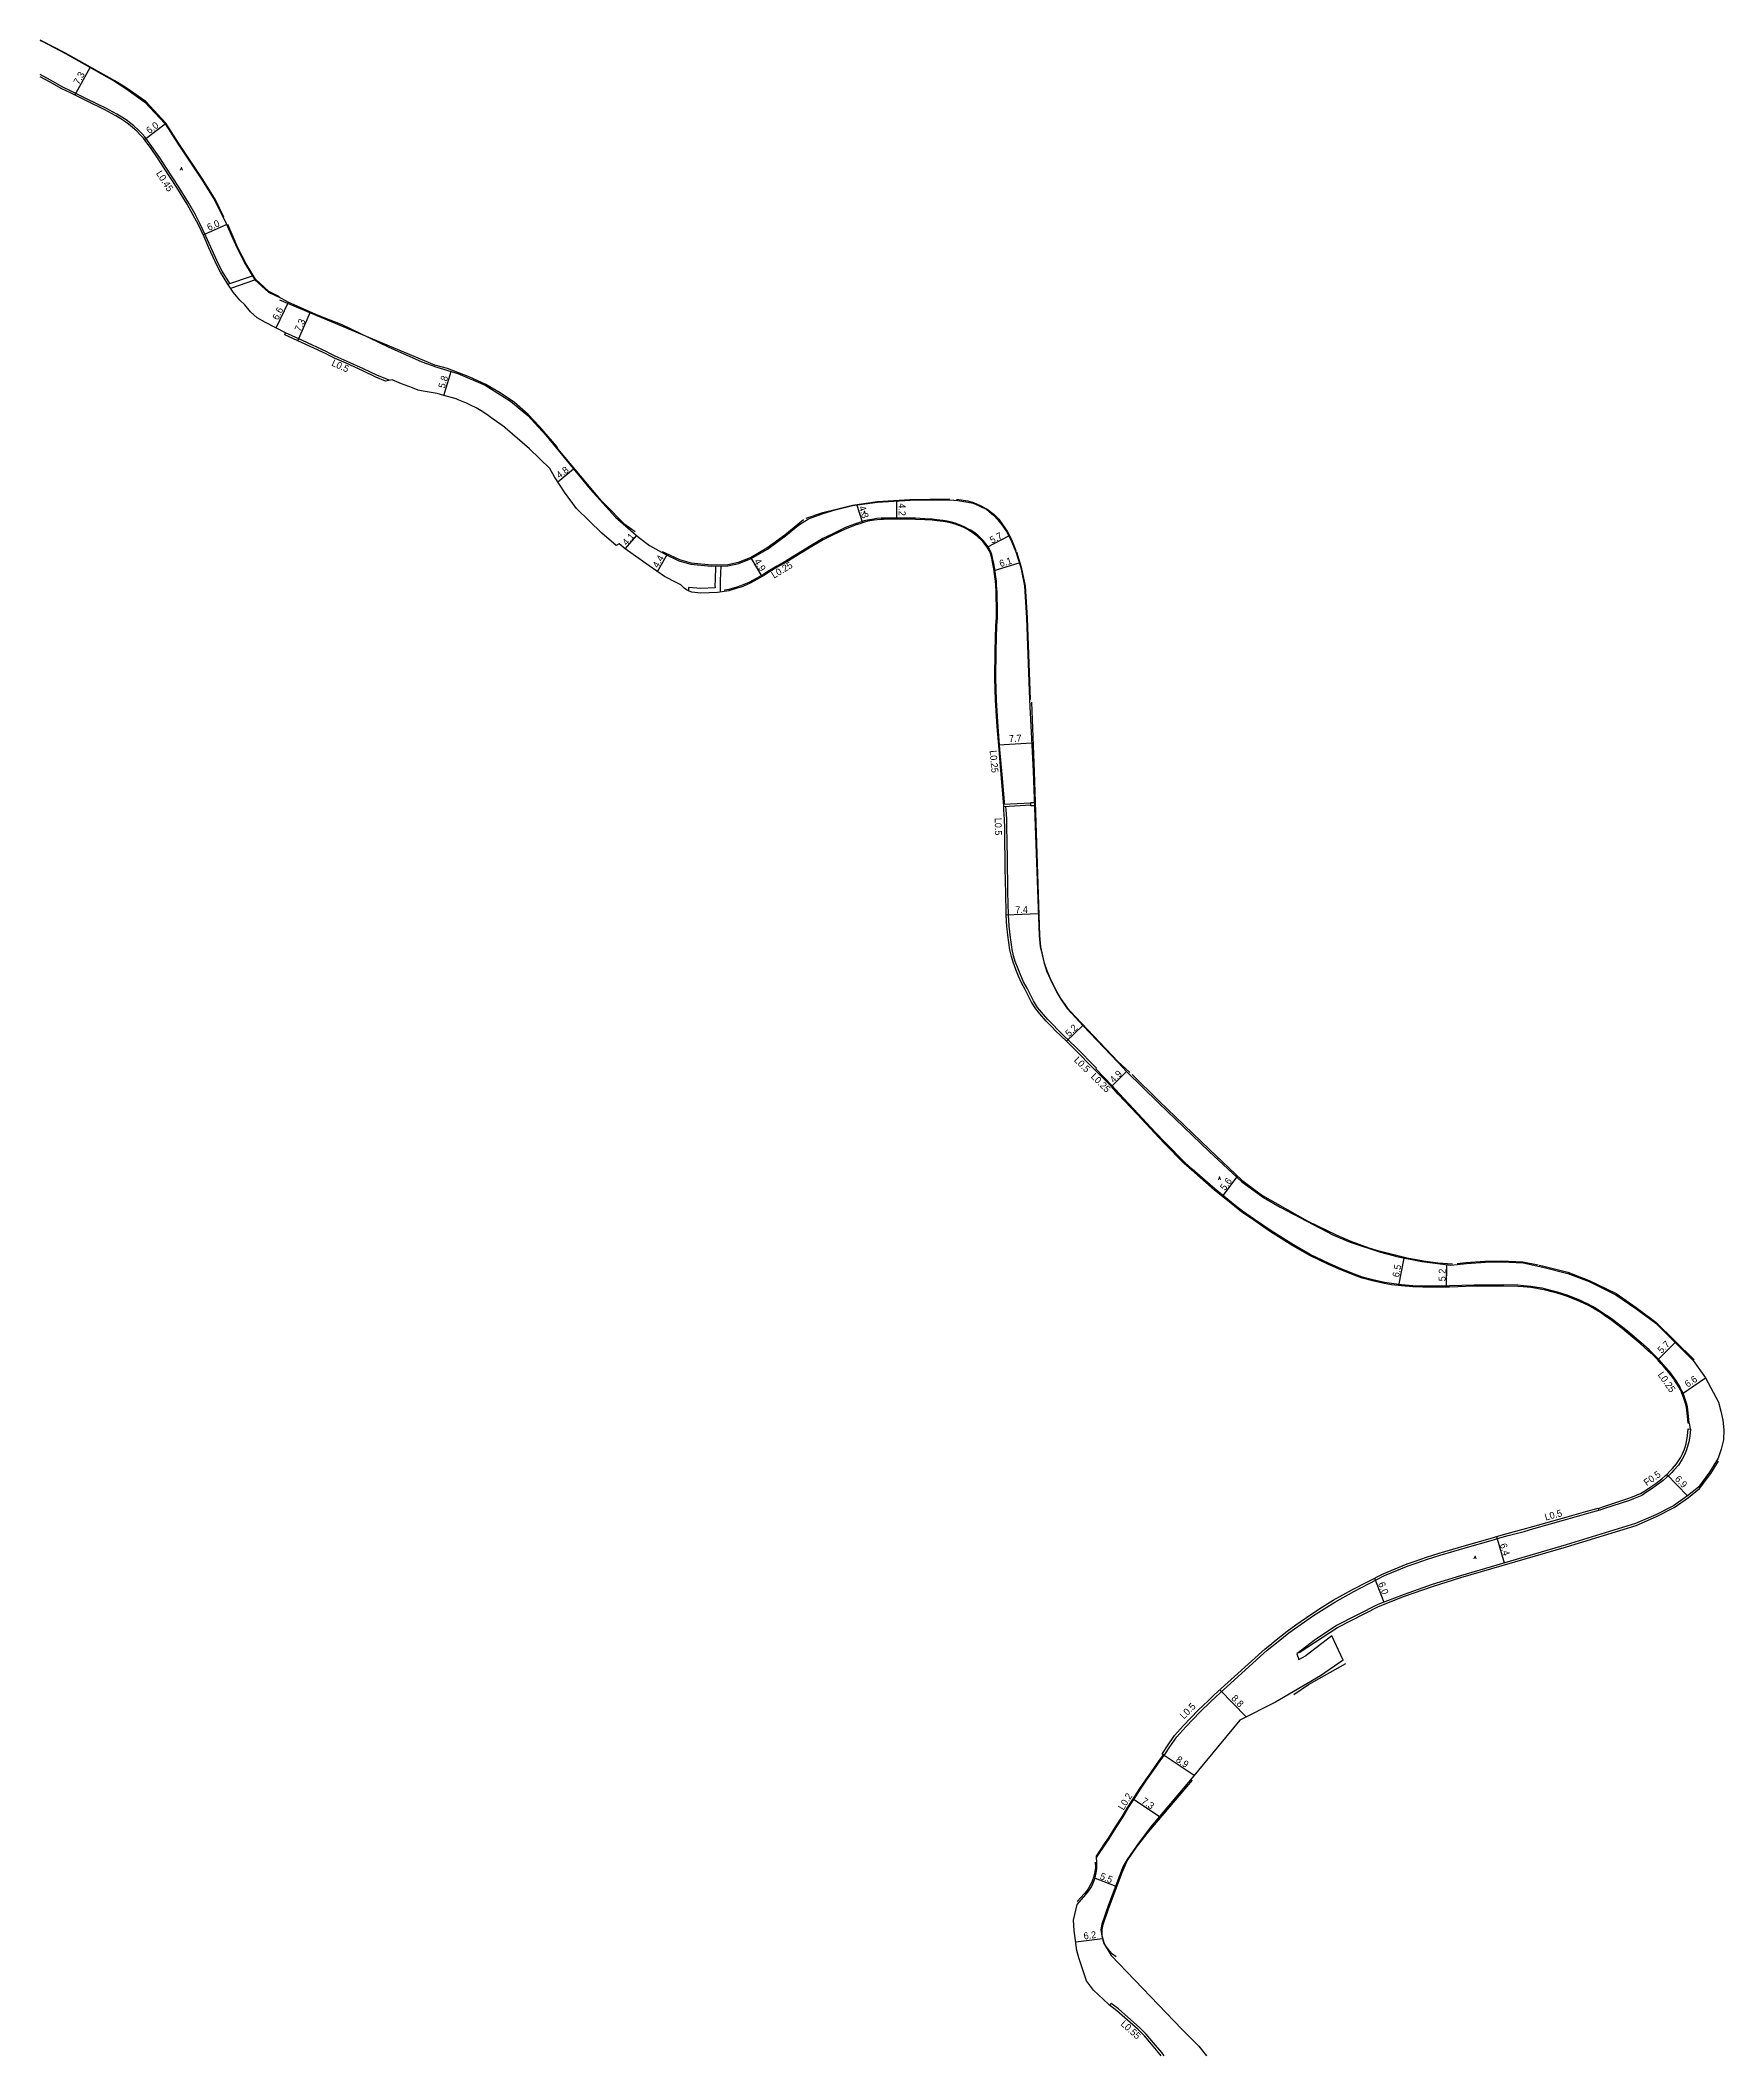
# Model space of a CAD drawing. Header units: metres. Extents: x -29600 to -27998, y -77400 to -75000.
# Drawn here: x -28800 to -28409.9, y -76200 to -75732.7 of the extents above; entities that cross this region are included whole.
import ezdxf

# ---------------------------------------------------------------- set-up
doc = ezdxf.new("R2010")
doc.units = ezdxf.units.M
doc.header["$LTSCALE"] = 2.5
for name, color, linetype in [('側溝・桝', 7, 'Continuous'), ('幅員', 7, 'Continuous'), ('歩道・分離帯・安全施設', 7, 'Continuous'), ('舗装', 7, 'Continuous'), ('道路', 7, 'Continuous')]:
    doc.layers.add(name, color=color, linetype=linetype)
doc.styles.get("Standard").update_dxf_attribs({"font": ''})
doc.styles.add('YOKO_DECO', font='txt.shx', dxfattribs={"bigfont": 'extfont.shx'})
doc.styles.get('Standard').set_extended_font_data('@MS PGothic')

msp = doc.modelspace()

# ---------------------------------------------------------------- texts
at = {"layer": '側溝・桝'}
for s, rotation, p in [('L0.45', 303, (-28773.26, -75763.56)), ('L0.5', 336, (-28732.64, -75808.1)), ('L0.25', 31, (-28629.97, -75857.54)), ('L0.25', 275, (-28579.99, -75897.39)), ('L0.5', 271, (-28578.81, -75912.99)), ('L0.5', 315, (-28560.54, -75969.29)), ('L0.25', 315, (-28556.65, -75973.12)), ('L0.25', 305, (-28425.22, -76042.11)), ('F0.5', 35, (-28427.7, -76067.97)), ('L0.5', 15, (-28451.11, -76075.93)), ('L0.5', 45, (-28534.96, -76122.05)), ('L0.2', 58, (-28548.98, -76143.2)), ('L0.55', 318, (-28549.76, -76192.82))]:
    msp.add_text(s, height=1.6, rotation=rotation, dxfattribs=at).set_placement(p)
at = {"layer": '幅員'}
for s, rotation, p in [('7.3', 61, (-28791.03, -75743.11)), ('6.0', 37, (-28774.73, -75754.48)), ('6.0', 24, (-28760.93, -75776.9)), ('6.6', 64, (-28744.89, -75797.71)), ('7.3', 66, (-28739.7, -75800.37)), ('5.8', 73, (-28706.3, -75813.54)), ('4.8', 36, (-28679.71, -75834.39)), ('4.3', 288, (-28610.35, -75840.94)), ('4.2', 270, (-28601.06, -75840.06)), ('5.7', 28, (-28579.43, -75849.45)), ('4.1', 49, (-28664.09, -75849.99)), ('4.4', 60, (-28656.85, -75855.19)), ('4.9', 301, (-28634.62, -75853.51)), ('6.1', 17, (-28577.45, -75854.86)), ('7.7', 3, (-28575.46, -75895.44)), ('7.4', 2, (-28574, -75935.12)), ('5.2', 44, (-28561.54, -75963.87)), ('4.9', 45, (-28551.2, -75974.55)), ('5.6', 53, (-28525.46, -75999.55)), ('6.5', 79, (-28485.11, -76019.6)), ('5.2', 89, (-28474.33, -76020.45)), ('5.7', 45, (-28424.23, -76037.27)), ('6.6', 34, (-28418.22, -76045.14)), ('6.9', 314, (-28421.31, -76066.41)), ('6.4', 288, (-28461.77, -76081.48)), ('6.0', 291, (-28489.99, -76090.53)), ('8.8', 314, (-28524.1, -76117.26)), ('8.9', 326, (-28536.96, -76131.72)), ('7.3', 326, (-28544.94, -76141.35)), ('5.5', 339, (-28554.58, -76159)), ('6.2', 7, (-28558.1, -76173.05))]:
    msp.add_text(s, height=1.6, rotation=rotation, dxfattribs=at).set_placement(p)
at = {"layer": '舗装', "style": 'YOKO_DECO'}
for p in [(-28767.59, -75762.84, 943.32), (-28609.29, -75842.54, 937.73), (-28526.99, -75996.89, 934.81), (-28467.78, -76084.82, 932.78)]:
    msp.add_text('A', height=0.75, dxfattribs=at).set_placement(p)

# ---------------------------------------------------------------- linework, layer by layer
at = {"layer": '側溝・桝'}
for points in [[(-28756.09, -75789.08), (-28757.85, -75786.24), (-28758.73, -75784.62), (-28760.5, -75780.67), (-28761.62, -75778.11), (-28763.02, -75775.16), (-28764.15, -75772.99), (-28765.6, -75770.46), (-28768.01, -75766.59), (-28771.06, -75761.86), (-28772.32, -75759.95), (-28774.14, -75757.31), (-28775.17, -75755.9), (-28775.77, -75755.12), (-28776.43, -75754.38), (-28777.32, -75753.47), (-28778.33, -75752.56), (-28779.3, -75751.77), (-28779.9, -75751.29), (-28781.09, -75750.51), (-28782.27, -75749.81), (-28784.82, -75748.46), (-28789.13, -75746.35), (-28792.84, -75744.5), (-28794.76, -75743.54), (-28797.66, -75741.95), (-28800, -75740.63)], [(-28756.52, -75789.22), (-28750.83, -75787.35)], [(-28755.88, -75790.18), (-28750.29, -75788.26)], [(-28719.15, -75811.54), (-28722.01, -75810.34), (-28725.08, -75808.89), (-28728.88, -75807.14), (-28731.63, -75805.92), (-28733.02, -75805.21), (-28733.58, -75804.96), (-28739.26, -75802.32), (-28743.16, -75800.55)], [(-28576.53, -75909.9), (-28576.57, -75909.25), (-28577.1, -75902.97), (-28577.59, -75897.17), (-28578, -75891.85), (-28578.41, -75885.72), (-28578.55, -75880.6), (-28578.49, -75874.27), (-28578.29, -75868.41), (-28578.18, -75866.64), (-28578.18, -75865.24), (-28578.18, -75863.53), (-28578.21, -75862.32), (-28578.27, -75860.57), (-28578.36, -75859), (-28578.42, -75858.12), (-28578.56, -75857.07), (-28578.81, -75855.25), (-28578.99, -75854.05), (-28579.3, -75852.71), (-28579.51, -75851.95), (-28579.69, -75851.34), (-28580.35, -75850.14), (-28581.4, -75848.76), (-28582.72, -75847.48), (-28583.35, -75846.99), (-28584.38, -75846.3), (-28585.01, -75845.95), (-28585.76, -75845.55), (-28586.62, -75845.17), (-28587.19, -75844.94), (-28587.74, -75844.75), (-28588.52, -75844.51), (-28589.1, -75844.36), (-28589.86, -75844.2), (-28590.75, -75844.07), (-28592.24, -75843.87), (-28593.29, -75843.76), (-28595.01, -75843.63), (-28597.16, -75843.53), (-28600.15, -75843.48), (-28602.1, -75843.48), (-28602.96, -75843.49), (-28604.62, -75843.54), (-28605.14, -75843.54), (-28606.11, -75843.61), (-28606.81, -75843.7), (-28608.27, -75843.96), (-28609.03, -75844.15), (-28609.95, -75844.45), (-28611.27, -75844.89), (-28612.97, -75845.54), (-28613.56, -75845.78), (-28616.52, -75847.18), (-28618.66, -75848.25), (-28621.36, -75849.85), (-28627.15, -75853.36), (-28629.33, -75854.65), (-28631.4, -75855.9), (-28632.3, -75856.46), (-28633.95, -75857.43), (-28635.77, -75858.4), (-28637.71, -75859.22), (-28638.57, -75859.52), (-28640.45, -75860.06), (-28641.42, -75860.2), (-28641.38, -75860.46)], [(-28643.53, -75854.61), (-28643.59, -75857.89), (-28643.64, -75859.13), (-28643.62, -75859.68), (-28646.91, -75859.83), (-28649.77, -75859.57), (-28649.79, -75860.35)], [(-28642.34, -75860.6), (-28642.38, -75859.14), (-28642.33, -75857.93), (-28642.2, -75854.58)], [(-28570.46, -75909.58), (-28576.76, -75909.91)], [(-28570.43, -75910.08), (-28576.72, -75910.41)], [(-28417.85, -76053.32), (-28417.94, -76052.47), (-28418.07, -76050.96), (-28418.24, -76049.56), (-28418.48, -76048.72), (-28418.83, -76047.52), (-28419.07, -76046.88), (-28419.42, -76046.07), (-28419.76, -76045.42), (-28420.12, -76044.7), (-28420.5, -76044.11), (-28420.94, -76043.36), (-28421.3, -76042.83), (-28422.37, -76041.45), (-28423.48, -76040.17), (-28424.23, -76039.33), (-28424.95, -76038.51), (-28426.2, -76037.26), (-28427.16, -76036.37), (-28429.02, -76034.7), (-28432.19, -76032.04), (-28433.25, -76031.17), (-28434.57, -76030.15), (-28435.22, -76029.62), (-28435.72, -76029.26), (-28437.01, -76028.37), (-28438.31, -76027.5), (-28439.33, -76026.85), (-28440.25, -76026.31), (-28441.4, -76025.7), (-28441.95, -76025.44), (-28443.07, -76024.91), (-28445.17, -76024.06), (-28446.17, -76023.68), (-28447.14, -76023.32), (-28448.37, -76022.93), (-28449.65, -76022.62), (-28451.09, -76022.28), (-28451.92, -76022.07), (-28453.12, -76021.86), (-28454.54, -76021.66), (-28456.28, -76021.48), (-28457.54, -76021.38), (-28460.84, -76021.29), (-28465.65, -76021.31), (-28467.7, -76021.35), (-28473.43, -76021.52), (-28475.34, -76021.54), (-28477, -76021.58), (-28479.58, -76021.59), (-28481.92, -76021.47), (-28484.51, -76021.28), (-28486.82, -76020.99), (-28488.48, -76020.7), (-28491.2, -76020.09), (-28493.59, -76019.46), (-28495.45, -76018.78), (-28498.53, -76017.57), (-28501.33, -76016.31), (-28505.7, -76014.22), (-28509.6, -76012), (-28514.74, -76008.74), (-28518.6, -76006.08), (-28521.38, -76004.21), (-28523.09, -76002.87), (-28527.68, -75999.1), (-28533.06, -75994.41), (-28534.7, -75992.94), (-28539.34, -75988.26), (-28541.62, -75985.84), (-28545.57, -75981.59), (-28550, -75976.91), (-28551.58, -75975.14), (-28555.41, -75971.22), (-28555.21, -75971.02), (-28555.28, -75970.95), (-28560.04, -75966.16), (-28562.87, -75963.45), (-28564.41, -75961.91), (-28565.01, -75961.25), (-28566.51, -75959.77), (-28567.96, -75958.07), (-28568.86, -75956.99), (-28569.79, -75955.43), (-28571.29, -75952.51), (-28572.12, -75951.02), (-28572.79, -75949.51), (-28573.41, -75947.97), (-28574.04, -75946.31), (-28574.42, -75945.01), (-28574.77, -75943.48), (-28575.26, -75940.12), (-28575.31, -75939.38), (-28575.47, -75938.12), (-28575.59, -75935.45), (-28575.74, -75930.2), (-28575.8, -75928.03), (-28575.84, -75924.2), (-28575.88, -75921.27), (-28575.93, -75919.8), (-28575.94, -75918.18), (-28575.97, -75915.35), (-28576.01, -75913.24), (-28576.13, -75911.11), (-28576.2, -75910.38)], [(-28417.58, -76054.73), (-28417.73, -76056.35), (-28417.97, -76057.68), (-28418.07, -76058.23), (-28418.49, -76059.53), (-28418.94, -76060.67), (-28419.45, -76061.66), (-28420.37, -76063.08), (-28421.38, -76064.22), (-28421.91, -76064.78), (-28422.71, -76065.59), (-28423.02, -76065.87), (-28423.85, -76066.63), (-28425.32, -76067.71), (-28426.67, -76068.68), (-28427.72, -76069.37), (-28428.87, -76070.09), (-28430.77, -76070.91), (-28431.66, -76071.24), (-28437.7, -76073.24), (-28438.74, -76073.6), (-28438.91, -76073.11)], [(-28555.23, -76154.03), (-28553.16, -76150.99), (-28552.29, -76149.69), (-28550.67, -76147.08), (-28549.04, -76144.58), (-28547.78, -76142.48), (-28546.11, -76139.88), (-28545.01, -76138.19), (-28543.63, -76136.13), (-28542.48, -76134.51), (-28540.43, -76131.61), (-28539.19, -76129.93), (-28538.19, -76128.41), (-28536.59, -76126.06), (-28534.55, -76123.72), (-28531.19, -76120.25), (-28528.89, -76118.04), (-28527.46, -76116.71), (-28515.66, -76106.01), (-28514.61, -76105.14), (-28513.15, -76103.98), (-28510.63, -76101.97), (-28508.58, -76100.5), (-28504.91, -76097.93), (-28502.48, -76096.36), (-28499.99, -76094.83), (-28495.55, -76092.34), (-28488.49, -76088.69), (-28482.96, -76086.45), (-28481.12, -76085.77), (-28478.49, -76084.86), (-28475.57, -76083.94), (-28469.2, -76082.09), (-28463.77, -76080.53), (-28461.71, -76079.93), (-28459.82, -76079.41), (-28456.09, -76078.42), (-28453.89, -76077.75), (-28446.99, -76075.84), (-28441.56, -76074.31), (-28438.76, -76073.53)], [(-28539.55, -76200), (-28540.09, -76199.29), (-28542.01, -76196.99), (-28543.67, -76194.99), (-28545.2, -76193.55), (-28550.12, -76189.17), (-28551.83, -76187.87), (-28552.2, -76188.28)]]:
    msp.add_lwpolyline(points, dxfattribs=at)
msp.add_lwpolyline([(-28570.47, -75909.45), (-28569.62, -75909.4), (-28569.59, -75910.19), (-28570.42, -75910.23)], close=True, dxfattribs=at)
at = {"layer": '幅員'}
for points in [[(-28792.04, -75745.4), (-28788.44, -75739)], [(-28775.88, -75755.71), (-28771.08, -75752.04)], [(-28762.27, -75777.79), (-28756.82, -75775.38)], [(-28745.35, -75799.4), (-28742.46, -75793.44)], [(-28740.34, -75802.39), (-28737.4, -75795.66)], [(-28706.5, -75815.03), (-28704.78, -75809.5)], [(-28680.08, -75835.1), (-28676.41, -75832.07)], [(-28610.79, -75840.45), (-28609.48, -75844.58)], [(-28601.55, -75839.5), (-28601.56, -75843.74)], [(-28664.44, -75850.62), (-28661.77, -75847.53)], [(-28580.53, -75850.26), (-28575.56, -75847.59)], [(-28657, -75855.88), (-28654.8, -75852.06)], [(-28635.26, -75852.88), (-28632.78, -75857.05)], [(-28578.97, -75855.64), (-28573.12, -75853.83)], [(-28577.9, -75896.02), (-28570.21, -75895.63)], [(-28576.12, -75935.46), (-28568.71, -75935.2)], [(-28562.18, -75964.73), (-28558.42, -75961.15)], [(-28551.73, -75975.27), (-28548.27, -75971.8)], [(-28526.02, -76000.79), (-28522.68, -75996.31)], [(-28485.14, -76021.45), (-28483.9, -76015.07)], [(-28474.13, -76021.78), (-28474.01, -76016.6)], [(-28425.13, -76038.68), (-28421.11, -76034.64)], [(-28419.5, -76046.5), (-28414.05, -76042.83)], [(-28423.07, -76065.23), (-28418.23, -76070.18)], [(-28462.49, -76079.62), (-28460.7, -76085.76)], [(-28490.82, -76089.29), (-28488.63, -76094.87)], [(-28526.61, -76115.17), (-28520.52, -76121.46)], [(-28540, -76130.03), (-28532.61, -76134.99)], [(-28546.7, -76140.43), (-28540.65, -76144.57)], [(-28555.93, -76158.72), (-28550.77, -76160.68)], [(-28560.03, -76173.63), (-28553.84, -76172.84)]]:
    msp.add_lwpolyline(points, dxfattribs=at)
at = {"layer": '歩道・分離帯・安全施設'}
for points in [[(-28757.49, -75773.68), (-28759.38, -75769.72), (-28762.3, -75765), (-28767.88, -75756.63), (-28770.92, -75751.92), (-28775.52, -75746.92), (-28780.1, -75743.69), (-28782.77, -75742.11), (-28794.15, -75735.67), (-28799.58, -75732.91), (-28800, -75732.7)], [(-28744.6, -75792.22), (-28747.01, -75790.91), (-28750.13, -75788.12), (-28752.27, -75784.55), (-28754.2, -75780.8), (-28755.34, -75778.24), (-28756.58, -75775.38)], [(-28680.31, -75826.88), (-28684.3, -75822.27), (-28686.95, -75819.43), (-28690.13, -75816.66), (-28693.4, -75814.43), (-28696.71, -75812.52), (-28700.42, -75810.81), (-28705.64, -75808.77), (-28708.56, -75808.02), (-28744.47, -75792.93)], [(-28669.96, -75839.51), (-28680.1, -75827.43), (-28680.31, -75826.88)], [(-28669.96, -75839.51), (-28668.96, -75840.48), (-28664.73, -75844.74), (-28662.11, -75846.59)], [(-28622.54, -75843.54), (-28618.65, -75842.21), (-28615.78, -75841.47), (-28611.78, -75840.45), (-28605.99, -75839.65), (-28598.47, -75839.17), (-28589.28, -75839.01)], [(-28587.68, -75839.13), (-28585.01, -75839.49), (-28583.7, -75839.89), (-28582.35, -75840.52), (-28580.59, -75841.4), (-28578.95, -75842.66), (-28577.89, -75843.75), (-28576.97, -75844.97), (-28575.92, -75846.51), (-28574.91, -75848.46), (-28573.91, -75851.03)], [(-28655.85, -75851.23), (-28655.2, -75851.53), (-28651.87, -75853.07), (-28649.14, -75853.88), (-28644.48, -75854.31), (-28640.68, -75854.23), (-28638.22, -75853.73), (-28635.39, -75852.59), (-28631.62, -75850.41), (-28627.44, -75847.33), (-28623.1, -75843.79)], [(-28573.77, -75851.3), (-28572.66, -75854.87), (-28571.76, -75859.16), (-28571.26, -75866.68), (-28570.61, -75885.55)], [(-28570.25, -75886.14), (-28569.7, -75902.27), (-28568.46, -75940.29), (-28568.19, -75942.86), (-28567.4, -75946.34), (-28566.74, -75948.41), (-28565.94, -75950.22), (-28564.4, -75953.36), (-28563.48, -75954.94), (-28562.03, -75957.02), (-28560.07, -75959.16), (-28550.27, -75969.46), (-28547.48, -75972.07)], [(-28546.92, -75972.48), (-28540.77, -75978.62), (-28529.02, -75989.92), (-28521.5, -75996.96), (-28518.76, -75999.12), (-28516.78, -76000.58), (-28506.43, -76006.39), (-28499.71, -76009.69), (-28496.14, -76011.2), (-28492.07, -76012.68), (-28490.35, -76013.2), (-28483.24, -76015.04), (-28479.41, -76015.7), (-28476.14, -76016.13), (-28472.72, -76016.42)], [(-28471.61, -76016.29), (-28469.65, -76016.07), (-28465.23, -76015.76), (-28461.33, -76015.68), (-28456.42, -76015.92), (-28452.89, -76016.64)], [(-28452.62, -76016.69), (-28451.83, -76016.86), (-28445.99, -76018.36), (-28441.01, -76020.23), (-28434.8, -76023.29), (-28430.15, -76026.51), (-28425.55, -76029.92), (-28416.72, -76038.64)], [(-28508.22, -76106.55), (-28499.38, -76100.68), (-28489.86, -76095.81), (-28483.81, -76093.44), (-28477.32, -76091.18), (-28470.78, -76089.16), (-28446.26, -76081.99), (-28430.17, -76077.03), (-28425.4, -76075), (-28421.32, -76072.91), (-28418.01, -76070.55), (-28415.47, -76068.5), (-28412.86, -76064.98), (-28411.09, -76062.12)], [(-28509.5, -76116.23), (-28506.09, -76113.9), (-28497.47, -76109.05)], [(-28550.68, -76177.1), (-28551.51, -76176.44), (-28552.24, -76175.71), (-28552.69, -76175.1), (-28553.1, -76174.45), (-28553.43, -76173.81), (-28553.88, -76172.24), (-28553.9, -76170.77), (-28553.69, -76169.56), (-28552.5, -76166.15), (-28549.3, -76157.55), (-28548.09, -76154.83), (-28545.96, -76151.64), (-28543.48, -76148.46), (-28532.94, -76136.12)], [(-28555.51, -76155.14), (-28555.47, -76156.38), (-28555.63, -76157.34), (-28555.93, -76158.72), (-28556.37, -76159.89), (-28556.73, -76160.59), (-28557.18, -76161.29), (-28557.56, -76161.83), (-28558.01, -76162.36), (-28559.67, -76164.25)]]:
    msp.add_lwpolyline(points, dxfattribs=at)
at = {"layer": '道路'}
for points in [[(-28800, -75732.74), (-28799.6, -75732.93), (-28794.18, -75735.76), (-28782.8, -75742.18), (-28780.21, -75743.87), (-28775.76, -75747.08), (-28771.08, -75752.04), (-28768.05, -75756.75), (-28762.47, -75765.11), (-28759.56, -75769.82), (-28756.9, -75775.21), (-28755.53, -75778.32), (-28754.39, -75780.89), (-28752.45, -75784.65), (-28750.29, -75788.26), (-28747.13, -75791.08), (-28744.22, -75792.47), (-28742.46, -75793.44), (-28735.66, -75796.42), (-28730.14, -75798.6), (-28719.35, -75803.79), (-28711.61, -75807.26), (-28708.09, -75808.47), (-28703.23, -75809.98), (-28696.91, -75812.68), (-28691.04, -75816.4), (-28687.05, -75819.69), (-28682.88, -75824.23), (-28672.53, -75836.75), (-28666.7, -75843.28), (-28661.36, -75847.89), (-28658.8, -75849.86), (-28655.35, -75851.81), (-28651.98, -75853.36), (-28649.2, -75854.19), (-28644.49, -75854.63), (-28640.64, -75854.55), (-28638.12, -75854.03), (-28635.26, -75852.88), (-28631.45, -75850.67), (-28627.26, -75847.59), (-28624.25, -75845.1), (-28622, -75843.65), (-28618.6, -75842.39), (-28615.76, -75841.6), (-28611.74, -75840.59), (-28605.97, -75839.78), (-28598.42, -75839.3), (-28589.24, -75839.25), (-28587.32, -75839.41), (-28585.52, -75839.68), (-28583.81, -75840.05), (-28582.43, -75840.68), (-28580.67, -75841.53), (-28579.09, -75842.8), (-28578.05, -75843.87), (-28577.14, -75845.08), (-28576.1, -75846.6), (-28575.05, -75848.54), (-28573.91, -75851.29), (-28572.78, -75854.92), (-28571.9, -75859.19), (-28571.42, -75866.68), (-28570.72, -75885.61), (-28569.87, -75902.13), (-28568.54, -75940.25), (-28568.26, -75942.85), (-28567.46, -75946.36), (-28566.79, -75948.45), (-28565.99, -75950.29), (-28564.43, -75953.45), (-28563.5, -75955.05), (-28562.03, -75957.16), (-28560.06, -75959.31), (-28558.42, -75961.15), (-28550.25, -75969.62), (-28548.27, -75971.8), (-28540.82, -75979.03), (-28529.07, -75990.33), (-28521.53, -75997.38), (-28516.5, -76000.98), (-28512.65, -76003.27), (-28500.33, -76009.72), (-28496.45, -76011.36), (-28489.43, -76013.71), (-28485.33, -76014.79), (-28479.8, -76015.87), (-28473.07, -76016.72), (-28469.47, -76016.31), (-28465.07, -76016), (-28461.19, -76015.93), (-28456.32, -76016.17), (-28451.77, -76017.15), (-28445.95, -76018.65), (-28441, -76020.51), (-28434.83, -76023.55), (-28430.21, -76026.76), (-28425.62, -76030.14), (-28416.94, -76038.79), (-28414.05, -76042.83), (-28411.08, -76048.46), (-28410.49, -76050.58), (-28410.08, -76052.64), (-28409.86, -76054.85), (-28409.94, -76057.17), (-28410.41, -76059.36), (-28411.17, -76061.49), (-28413.14, -76064.69), (-28415.73, -76068.17), (-28418.23, -76070.18), (-28421.51, -76072.53), (-28425.55, -76074.6), (-28430.3, -76076.62), (-28446.38, -76081.57), (-28470.89, -76088.74), (-28477.45, -76090.77), (-28483.94, -76093.03), (-28490.01, -76095.41), (-28499.57, -76100.29), (-28504.77, -76103.71), (-28508.81, -76106.81), (-28508.36, -76108.15), (-28506.6, -76107.21)], [(-28756.52, -75789.22), (-28758.24, -75786.46), (-28759.13, -75784.82), (-28760.91, -75780.85), (-28762.03, -75778.3), (-28763.43, -75775.36), (-28764.55, -75773.21), (-28765.99, -75770.69), (-28768.39, -75766.83), (-28771.44, -75762.11), (-28772.69, -75760.2), (-28774.5, -75757.57), (-28775.53, -75756.17), (-28776.11, -75755.41), (-28776.76, -75754.68), (-28777.63, -75753.79), (-28778.63, -75752.9), (-28779.58, -75752.12), (-28780.17, -75751.66), (-28781.33, -75750.89), (-28782.49, -75750.2), (-28785.02, -75748.86), (-28789.33, -75746.75), (-28793.04, -75744.9), (-28794.98, -75743.96), (-28797.89, -75742.35), (-28800, -75741.17)], [(-28643.04, -75860.7), (-28646.93, -75860.88), (-28648.28, -75860.76), (-28649, -75860.66), (-28649.66, -75860.42), (-28650.25, -75860.11), (-28650.8, -75859.7), (-28651.22, -75859.28), (-28651.54, -75858.93), (-28652.47, -75858.52), (-28655.34, -75857.02), (-28658.92, -75854.57), (-28664.44, -75850.62), (-28665.88, -75849.49), (-28666.52, -75849.84), (-28669.89, -75846.98), (-28675.76, -75841.27), (-28678.55, -75837.44), (-28680.87, -75833.9), (-28681.95, -75831.99), (-28686.62, -75827.45), (-28692.28, -75822.55), (-28692.45, -75822.4), (-28695.61, -75820.16), (-28696.51, -75819.5), (-28697.81, -75818.65), (-28699, -75817.93), (-28700.17, -75817.36), (-28701.26, -75816.8), (-28703.14, -75816.04), (-28703.64, -75815.81), (-28706.5, -75815.03), (-28708.03, -75814.59), (-28711.27, -75814.06), (-28712.42, -75813.81), (-28713.74, -75813.29), (-28716.32, -75812.36), (-28718.49, -75811.41), (-28720.04, -75811.71), (-28722.21, -75810.8), (-28725.29, -75809.35), (-28729.09, -75807.6), (-28731.84, -75806.37), (-28733.24, -75805.67), (-28733.79, -75805.42), (-28739.47, -75802.78), (-28743.37, -75801), (-28743.16, -75800.54), (-28747.83, -75798.11), (-28749.71, -75797.03), (-28751.26, -75795.67), (-28752.62, -75794), (-28753.74, -75792.97), (-28755.27, -75791.08), (-28756.52, -75789.22)], [(-28438.91, -76073.11), (-28437.86, -76072.76), (-28431.83, -76070.75), (-28430.96, -76070.44), (-28429.11, -76069.63), (-28428, -76068.94), (-28426.96, -76068.26), (-28425.62, -76067.29), (-28424.17, -76066.24), (-28423.36, -76065.5), (-28423.07, -76065.23), (-28422.28, -76064.43), (-28421.76, -76063.87), (-28420.78, -76062.77), (-28419.89, -76061.4), (-28419.4, -76060.46), (-28418.97, -76059.36), (-28418.57, -76058.1), (-28418.47, -76057.59), (-28418.24, -76056.28), (-28418.09, -76054.69), (-28417.58, -76054.73), (-28417.75, -76053.31), (-28418.09, -76053.36), (-28418.19, -76052.49), (-28418.32, -76050.99), (-28418.48, -76049.63), (-28418.71, -76048.79), (-28419.06, -76047.6), (-28419.3, -76046.97), (-28419.64, -76046.19), (-28419.98, -76045.53), (-28420.34, -76044.82), (-28420.71, -76044.24), (-28421.15, -76043.5), (-28421.51, -76042.97), (-28422.56, -76041.6), (-28423.67, -76040.34), (-28424.42, -76039.49), (-28425.13, -76038.68), (-28426.37, -76037.44), (-28427.33, -76036.55), (-28429.18, -76034.88), (-28432.35, -76032.23), (-28433.4, -76031.36), (-28434.73, -76030.35), (-28435.37, -76029.82), (-28435.86, -76029.47), (-28437.15, -76028.58), (-28438.44, -76027.71), (-28439.46, -76027.07), (-28440.37, -76026.53), (-28441.51, -76025.92), (-28442.05, -76025.67), (-28443.17, -76025.14), (-28445.27, -76024.29), (-28446.26, -76023.91), (-28447.23, -76023.55), (-28448.44, -76023.17), (-28449.71, -76022.86), (-28451.15, -76022.52), (-28451.97, -76022.31), (-28453.15, -76022.11), (-28454.57, -76021.91), (-28456.3, -76021.73), (-28457.55, -76021.63), (-28460.84, -76021.54), (-28465.64, -76021.56), (-28467.7, -76021.59), (-28473.42, -76021.77), (-28475.34, -76021.79), (-28477, -76021.83), (-28479.58, -76021.84), (-28481.93, -76021.71), (-28484.53, -76021.53), (-28486.86, -76021.24), (-28488.53, -76020.95), (-28491.25, -76020.33), (-28493.66, -76019.69), (-28495.54, -76019.01), (-28498.63, -76017.8), (-28501.44, -76016.54), (-28505.81, -76014.44), (-28509.73, -76012.21), (-28514.88, -76008.95), (-28518.74, -76006.28), (-28521.53, -76004.41), (-28523.24, -76003.06), (-28527.84, -75999.29), (-28533.23, -75994.6), (-28534.88, -75993.12), (-28539.52, -75988.43), (-28541.81, -75986.01), (-28545.75, -75981.76), (-28550.18, -75977.08), (-28551.73, -75975.27), (-28555.66, -75971.31), (-28560.41, -75966.54), (-28562.18, -75964.73), (-28564.78, -75962.28), (-28565.39, -75961.62), (-28566.9, -75960.13), (-28568.36, -75958.41), (-28569.29, -75957.29), (-28570.26, -75955.69), (-28571.75, -75952.76), (-28572.59, -75951.26), (-28573.28, -75949.72), (-28573.9, -75948.16), (-28574.54, -75946.48), (-28574.93, -75945.14), (-28575.29, -75943.57), (-28575.78, -75940.18), (-28575.84, -75939.42), (-28575.99, -75938.16), (-28576.12, -75935.46), (-28576.27, -75930.21), (-28576.33, -75928.04), (-28576.37, -75924.2), (-28576.41, -75921.28), (-28576.45, -75919.81), (-28576.47, -75918.19), (-28576.5, -75915.36), (-28576.54, -75913.26), (-28576.66, -75911.14), (-28576.73, -75910.31), (-28576.8, -75909.24), (-28577.33, -75902.96), (-28577.81, -75897.15), (-28578.22, -75891.83), (-28578.63, -75885.7), (-28578.77, -75880.57), (-28578.71, -75874.23), (-28578.52, -75868.37), (-28578.41, -75866.62), (-28578.41, -75865.22), (-28578.4, -75863.51), (-28578.44, -75862.3), (-28578.49, -75860.56), (-28578.58, -75858.99), (-28578.65, -75858.13), (-28578.78, -75857.08), (-28579.03, -75855.27), (-28579.21, -75854.08), (-28579.51, -75852.76), (-28579.72, -75852), (-28579.89, -75851.42), (-28580.53, -75850.26), (-28581.55, -75848.92), (-28582.84, -75847.67), (-28583.46, -75847.19), (-28584.48, -75846.51), (-28585.09, -75846.16), (-28585.84, -75845.77), (-28586.68, -75845.39), (-28587.23, -75845.17), (-28587.78, -75844.98), (-28588.54, -75844.74), (-28589.11, -75844.6), (-28589.86, -75844.44), (-28590.74, -75844.31), (-28592.23, -75844.11), (-28593.27, -75844), (-28595.01, -75843.9), (-28597.17, -75843.79), (-28600.16, -75843.75), (-28602.1, -75843.74), (-28602.96, -75843.76), (-28604.61, -75843.8), (-28605.13, -75843.81), (-28606.08, -75843.88), (-28606.77, -75843.96), (-28608.21, -75844.22), (-28608.96, -75844.41), (-28609.87, -75844.7), (-28611.18, -75845.14), (-28612.88, -75845.79), (-28613.46, -75846.02), (-28616.4, -75847.42), (-28618.53, -75848.49), (-28621.22, -75850.08), (-28627.02, -75853.59), (-28629.2, -75854.88), (-28631.26, -75856.13), (-28632.16, -75856.69), (-28633.82, -75857.67), (-28635.65, -75858.64), (-28637.61, -75859.47), (-28638.49, -75859.77), (-28640.4, -75860.32), (-28643.04, -75860.7)], [(-28552.41, -76188.06), (-28555.95, -76184.82), (-28557.54, -76182.64), (-28559.3, -76177.31), (-28559.75, -76175.59), (-28560.41, -76170.97), (-28560.58, -76168.61), (-28559.71, -76164.95), (-28557.68, -76162.64), (-28557.23, -76162.1), (-28556.85, -76161.57), (-28556.39, -76160.87), (-28556.04, -76160.16), (-28555.6, -76159), (-28555.3, -76157.62), (-28555.14, -76156.66), (-28555.17, -76155.42), (-28555.24, -76153.7), (-28553.33, -76150.87), (-28552.46, -76149.58), (-28550.84, -76146.97), (-28549.21, -76144.47), (-28547.95, -76142.38), (-28546.28, -76139.77), (-28545.18, -76138.08), (-28543.8, -76136.02), (-28542.65, -76134.39), (-28540.59, -76131.49), (-28539.69, -76130.27), (-28540, -76130.03), (-28539.75, -76129.69), (-28538.76, -76128.17), (-28537.12, -76125.79), (-28535.06, -76123.42), (-28531.68, -76119.92), (-28529.37, -76117.71), (-28527.93, -76116.36), (-28516.11, -76105.65), (-28515.05, -76104.78), (-28513.59, -76103.61), (-28511.06, -76101.59), (-28508.99, -76100.11), (-28505.31, -76097.54), (-28502.86, -76095.96), (-28500.36, -76094.41), (-28495.9, -76091.92), (-28488.8, -76088.25), (-28483.25, -76085.99), (-28481.39, -76085.31), (-28478.75, -76084.39), (-28475.81, -76083.47), (-28469.43, -76081.61), (-28464, -76080.05), (-28461.94, -76079.46), (-28460.05, -76078.93), (-28456.33, -76077.94), (-28454.12, -76077.28), (-28447.22, -76075.37), (-28441.79, -76073.83), (-28438.93, -76073.04), (-28438.91, -76073.11)], [(-28500.71, -76102.68), (-28506.6, -76107.21)], [(-28498.03, -76108.26), (-28500.71, -76102.68)], [(-28498.03, -76108.26), (-28503.27, -76111.91)], [(-28503.27, -76111.91), (-28513.72, -76118.05), (-28522.01, -76122.21), (-28533.07, -76135.55), (-28542.71, -76147.03), (-28545.52, -76150.69), (-28548.13, -76154.53), (-28549.01, -76156.06), (-28552.4, -76164.99), (-28553.98, -76169.49), (-28554.2, -76170.76), (-28553.99, -76172.25), (-28553.58, -76173.87), (-28551.79, -76176.76), (-28535.35, -76193.89), (-28531.54, -76197.78), (-28529.71, -76200)], [(-28540.24, -76200), (-28540.52, -76199.63), (-28542.44, -76197.34), (-28544.08, -76195.36), (-28545.57, -76193.96), (-28550.47, -76189.59), (-28552.2, -76188.28), (-28552.41, -76188.06)]]:
    msp.add_lwpolyline(points, dxfattribs=at)

msp.set_redraw_order([(e.dxf.handle, doc.entitydb.next_handle()) for e in msp.query("TEXT MTEXT ATTDEF DIMENSION ARC_DIMENSION")])  # texts and dimensions are drawn at this point

doc.saveas('drawing.dxf')
